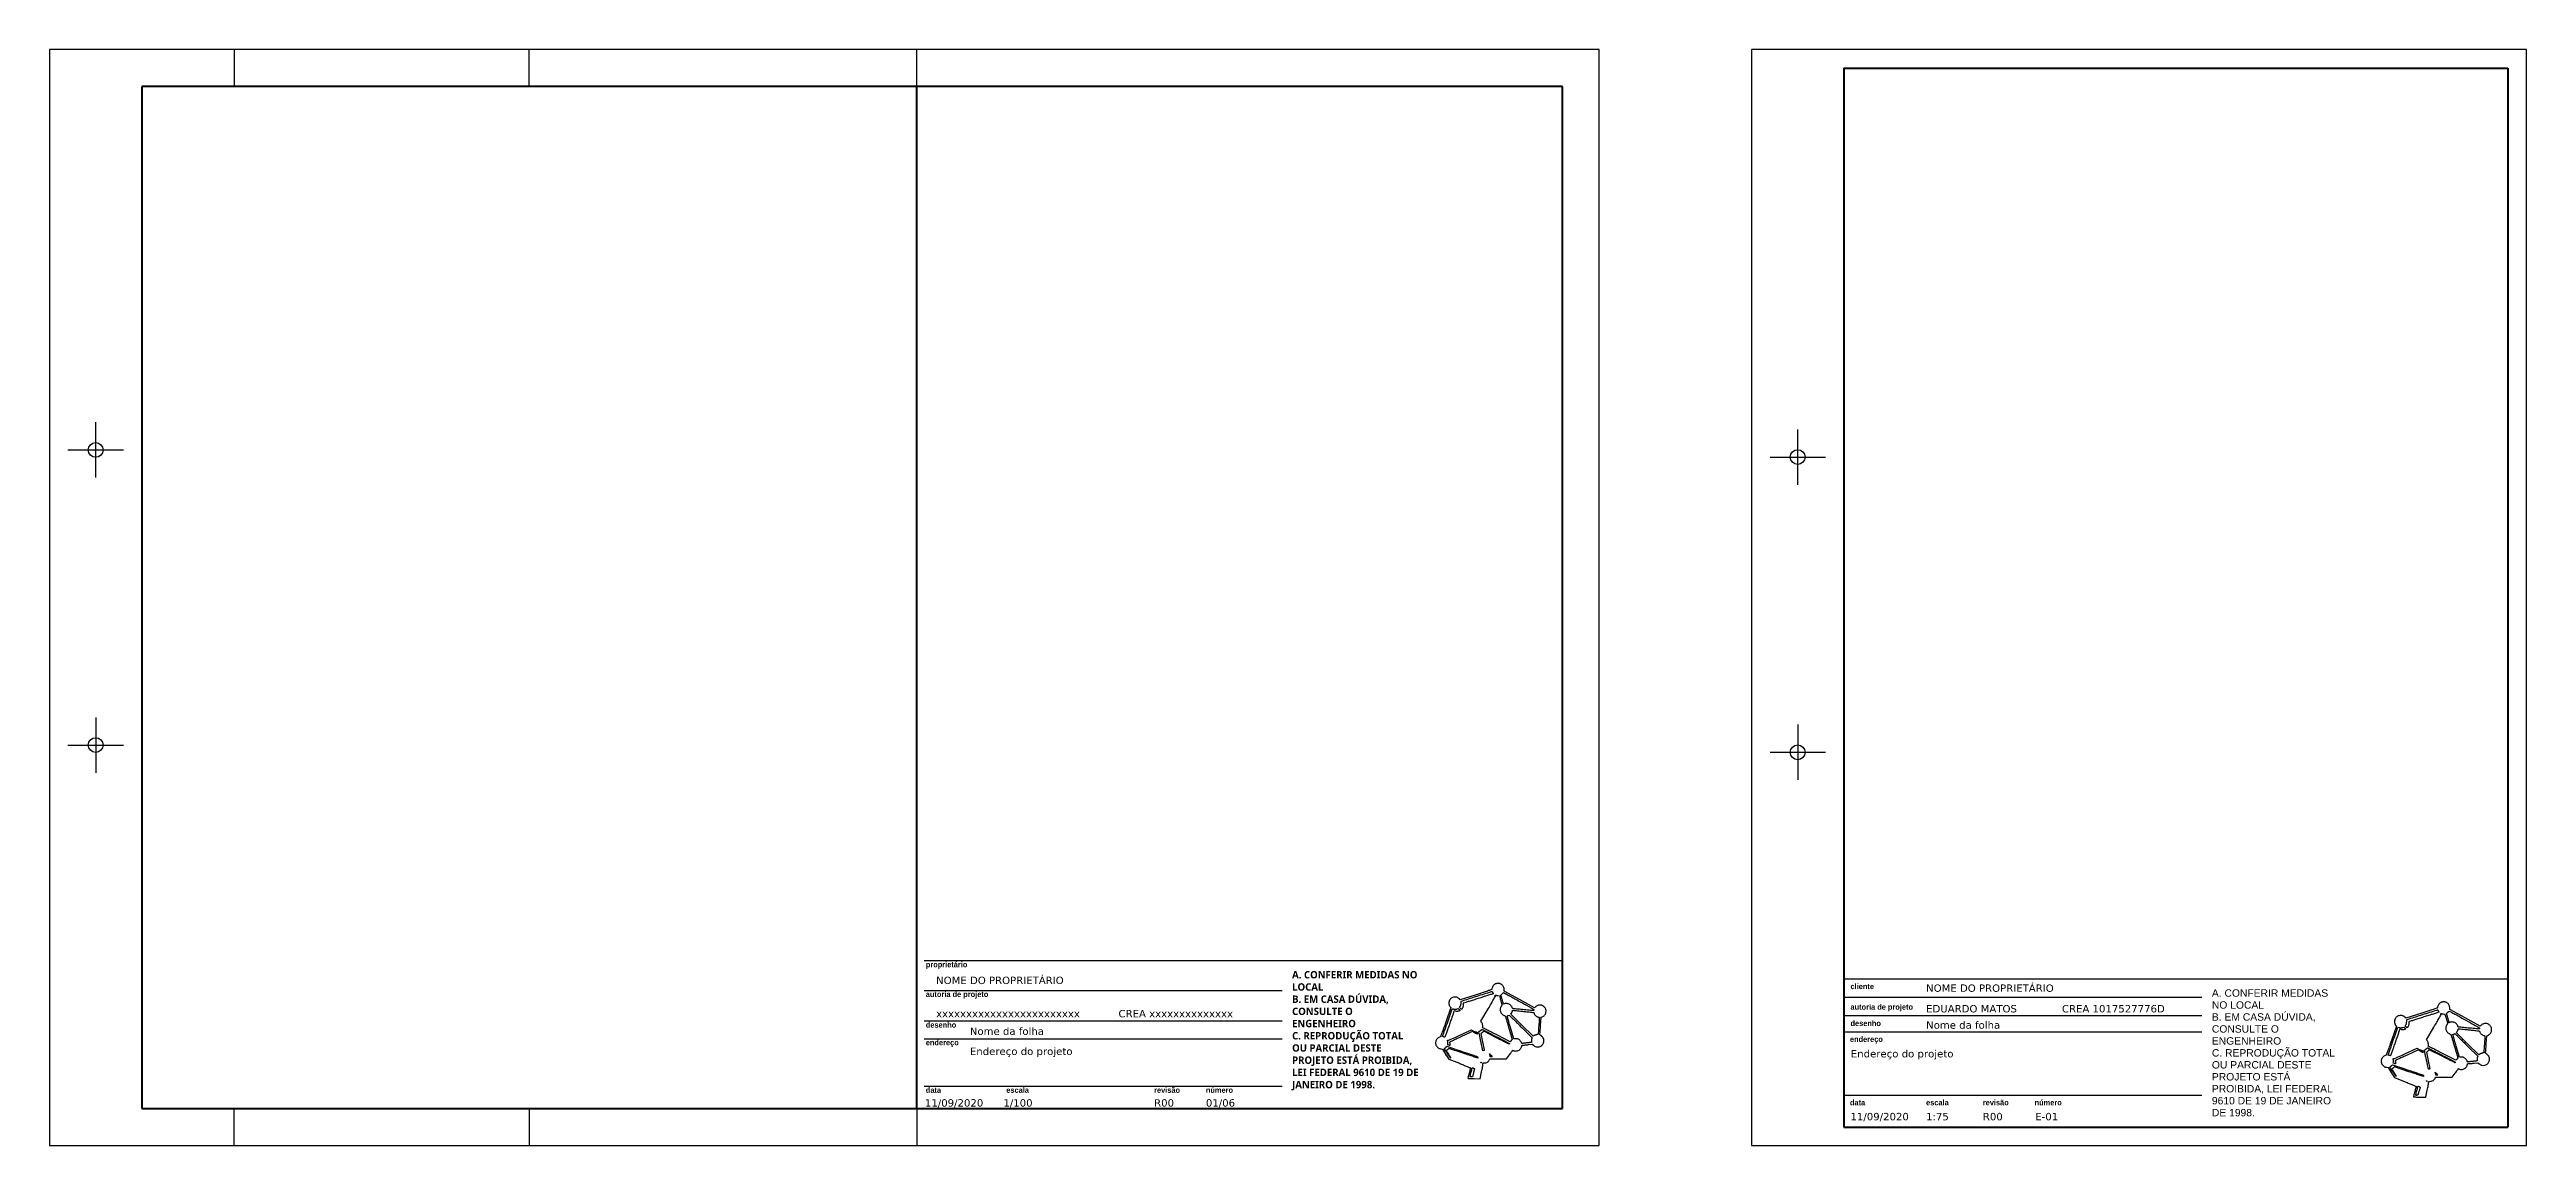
# Model space of a CAD drawing. Header units: centimetres. Extents: x -2620.5 to -2553.4, y 487.3 to 517.
import ezdxf

# ---------------------------------------------------------------- set-up
doc = ezdxf.new("R2010")
doc.units = ezdxf.units.CM
doc.layers.add('A-DETL', color=7, linetype='Continuous', lineweight=30, true_color=0x00a600)
doc.layers.add('G-ANNO-NPLT', color=7, linetype='Continuous', plot=False)
for name, color, linetype, lineweight in [('G-ANNO-TEXT', 7, 'Continuous', 30), ('G-ANNO-TTLB', 7, 'Continuous', 30), ('G-ANNO-TTLB-MEDM', 7, 'Continuous', 70), ('G-ANNO-TTLB-WIDE', 7, 'Continuous', 120)]:
    doc.layers.add(name, color=color, linetype=linetype, lineweight=lineweight)
doc.styles.add('@Microsoft JhengHei UI_B', font='', dxfattribs={"height": 0.2})
doc.styles.add('Arial_1', font='arial.ttf', dxfattribs={"height": 0.2})
doc.styles.add('Century Gothic_B', font='GOTHICB.TTF', dxfattribs={"height": 0.15})
doc.styles.add('Verdana', font='verdana.ttf', dxfattribs={"height": 0.2})
doc.styles.get('@Microsoft JhengHei UI_B').set_extended_font_data('@Microsoft JhengHei UI', bold=True)

msp = doc.modelspace()

# ---------------------------------------------------------------- texts
at = {"layer": 'G-ANNO-NPLT', "lineweight": 30, "char_height": 0.2, "attachment_point": 1, "style": 'Verdana'}
for s, insert, width in [('NOME DO PROPRIETÁRIO', (-2596.459, 491.88), 4.44937), ('NOME DO PROPRIETÁRIO', (-2569.629, 491.669), 4.44937), ('Nome da folha', (-2595.544, 490.501), 2.52532), ('Nome da folha', (-2569.629, 490.669), 2.52532), ('Endereço do projeto', (-2595.544, 489.956), 3.50337), ('Endereço do projeto', (-2571.669, 489.892), 3.50337), ('11/09/2020', (-2596.762, 488.559), 2.05232), ('1/100', (-2594.635, 488.559), 1.02616), ('01/06', (-2589.148, 488.559), 1.02616), ('11/09/2020', (-2571.678, 488.188), 2.05232), ('E-01', (-2566.671, 488.188), 0.8097)]:
    msp.add_mtext(s, dxfattribs=dict(at, insert=insert, width=width))
at = {"layer": 'G-ANNO-TEXT', "attachment_point": 1}
for s, insert, char_height, width, style in [('proprietário', (-2596.738, 492.284), 0.15, 1.43502, 'Century Gothic_B'), ('autoria de projeto', (-2596.738, 491.479), 0.15, 2.22067, 'Century Gothic_B'), ('cliente', (-2571.678, 491.692), 0.15, 0.84177, 'Century Gothic_B'), ('xxxxxxxxxxxxxxxxxxxxxxxx            CREA xxxxxxxxxxxxxx', (-2596.459, 490.977), 0.2, 8.2654, 'Verdana'), ('autoria de projeto', (-2571.678, 491.134), 0.15, 2.22067, 'Century Gothic_B'), ('EDUARDO MATOS              CREA 1017527776D', (-2569.629, 491.111), 0.2, 8.2654, 'Verdana'), ('desenho', (-2596.738, 490.648), 0.15, 1.06624, 'Century Gothic_B'), ('endereço', (-2596.738, 490.17), 0.15, 1.20253, 'Century Gothic_B'), ('endereço', (-2571.693, 490.261), 0.15, 1.20253, 'Century Gothic_B'), ('desenho', (-2571.678, 490.692), 0.15, 1.06624, 'Century Gothic_B'), ('data', (-2596.738, 488.882), 0.15, 0.58523, 'Century Gothic_B'), ('escala', (-2594.557, 488.882), 0.15, 0.83375, 'Century Gothic_B'), ('revisão', (-2590.551, 488.882), 0.15, 0.88987, 'Century Gothic_B'), ('número', (-2589.148, 488.882), 0.15, 0.94599, 'Century Gothic_B'), ('R00', (-2590.551, 488.559), 0.2, 0.67342, 'Verdana'), ('data', (-2571.693, 488.543), 0.15, 0.58523, 'Century Gothic_B'), ('escala', (-2569.629, 488.543), 0.15, 0.83375, 'Century Gothic_B'), ('1:75', (-2569.629, 488.188), 0.2, 0.8097, 'Verdana'), ('revisão', (-2568.092, 488.543), 0.15, 0.88987, 'Century Gothic_B'), ('R00', (-2568.092, 488.188), 0.2, 0.67342, 'Verdana'), ('número', (-2566.689, 488.543), 0.15, 0.94599, 'Century Gothic_B')]:
    msp.add_mtext(s, dxfattribs=dict(at, insert=insert, char_height=char_height, width=width, style=style))

# ---------------------------------------------------------------- linework, layer by layer
for points in [[(-2581.24, 491.368), (-2581.195, 491.364), (-2581.173, 491.286, 0.001166), (-2581.163, 491.252, 0.000919), (-2581.152, 491.216, 0.000929), (-2581.142, 491.182, 0.002298), (-2581.135, 491.157, -0.006874), (-2581.127, 491.129, -0.039177), (-2581.124, 491.114, -0.084305), (-2581.124, 491.105, -0.165216), (-2581.128, 491.099, 0.067696), (-2581.133, 491.094, 0.012124), (-2581.139, 491.084, 0.012896), (-2581.147, 491.072, 0.011331), (-2581.154, 491.058, 0.053195), (-2581.165, 491.028, 0.04526), (-2581.17, 490.995, 0.044287), (-2581.17, 490.961, 0.04575), (-2581.163, 490.928, 0.070802), (-2581.15, 490.899, 0.048201), (-2581.127, 490.871, 0.046928), (-2581.099, 490.847, 0.056012), (-2581.069, 490.83, -0.016724), (-2581.047, 490.82, -0.09403), (-2581.036, 490.812, -0.096831), (-2581.03, 490.801, -0.018271), (-2581.022, 490.779, 0.002353), (-2581.015, 490.754, 0.000112), (-2580.99, 490.67, 0.000183), (-2580.961, 490.571, 0.000132), (-2580.928, 490.459), (-2580.844, 490.176), (-2580.873, 490.147), (-2580.902, 490.117), (-2581.247, 490.292, 0.000388), (-2581.382, 490.361, 0.000576), (-2581.499, 490.42, 0.000248), (-2581.6, 490.471, 0.011766), (-2581.621, 490.481), (-2581.649, 490.493), (-2581.645, 490.526, 0.051501), (-2581.645, 490.556, 0.041753), (-2581.65, 490.587, 0.040572), (-2581.661, 490.618, 0.041767), (-2581.676, 490.647), (-2581.692, 490.671), (-2581.494, 491.011, 0.00172), (-2581.416, 491.147, 0.003292), (-2581.354, 491.257, 0.000501), (-2581.302, 491.352, 0.318822), (-2581.302, 491.357, -0.087878), (-2581.308, 491.366, -0.168967), (-2581.308, 491.374, -0.263976), (-2581.304, 491.378, -0.164458), (-2581.296, 491.377, 0.053649), (-2581.289, 491.375, 0.00818), (-2581.275, 491.373, 0.009074), (-2581.258, 491.37, 0.007751)], [(-2580.627, 491.198, -0.000688), (-2580.4, 491.072, -0.008137), (-2580.313, 491.022, -0.012877), (-2580.265, 490.992, -0.300165), (-2580.26, 490.978, -0.057537), (-2580.262, 490.971, -0.102251), (-2580.265, 490.966, -0.110803), (-2580.27, 490.963, -0.076165), (-2580.277, 490.962, -0.02293), (-2580.292, 490.963, -0.000084), (-2580.476, 490.98, -0.000518), (-2580.653, 490.996, -0.0009), (-2580.8, 491.011, -0.012807), (-2580.824, 491.014, -0.097718), (-2580.836, 491.018, -0.155413), (-2580.842, 491.025, -0.047521), (-2580.846, 491.039, 0.071412), (-2580.855, 491.062, 0.040121), (-2580.872, 491.087, 0.038825), (-2580.893, 491.11, 0.047979), (-2580.917, 491.128, 0.062874), (-2580.949, 491.142, 0.047954), (-2580.986, 491.15, 0.048985), (-2581.023, 491.151, 0.077879), (-2581.054, 491.143), (-2581.079, 491.133), (-2581.091, 491.173, -0.000885), (-2581.097, 491.194, -0.000271), (-2581.107, 491.226, -0.000271), (-2581.118, 491.262, -0.000296), (-2581.128, 491.296), (-2581.152, 491.379), (-2581.117, 491.414), (-2581.082, 491.449), (-2581.039, 491.426, -0.003409), (-2581.009, 491.41, -0.000135), (-2580.9, 491.35, -0.000239), (-2580.771, 491.279, -0.000169)], [(-2580.574, 490.489), (-2580.307, 490.225), (-2580.318, 490.194, 0.028266), (-2580.322, 490.179, 0.02451), (-2580.324, 490.162, 0.024559), (-2580.326, 490.146, 0.028739), (-2580.325, 490.13, -0.001995), (-2580.324, 490.118, -0.003309), (-2580.323, 490.108, -0.000447), (-2580.322, 490.098, -0.361795), (-2580.323, 490.098, -0.03599), (-2580.323, 490.098, -0.000005), (-2580.357, 490.094, -0.000135), (-2580.394, 490.09, -0.000082), (-2580.438, 490.085, 0.001749), (-2580.483, 490.08, 0.002362), (-2580.524, 490.075, 0.001598), (-2580.558, 490.071, 0.025723), (-2580.569, 490.068, -0.06375), (-2580.579, 490.067, -0.183375), (-2580.585, 490.07, -0.102514), (-2580.59, 490.077, -0.0133), (-2580.598, 490.095, 0.038184), (-2580.61, 490.122, 0.047969), (-2580.626, 490.145, 0.047232), (-2580.647, 490.164, 0.035356), (-2580.672, 490.182, 0.026141), (-2580.691, 490.191, 0.054643), (-2580.706, 490.196, 0.04436), (-2580.724, 490.199, 0.012318), (-2580.752, 490.199), (-2580.802, 490.198), (-2580.892, 490.5, -0.000578), (-2580.926, 490.616, -0.000934), (-2580.955, 490.715, -0.000122), (-2580.98, 490.803, -0.071528), (-2580.981, 490.808, -0.231594), (-2580.979, 490.812, -0.028555), (-2580.973, 490.816, -0.029017), (-2580.964, 490.821, -0.020061), (-2580.953, 490.825), (-2580.925, 490.835), (-2580.883, 490.795, -0.004686), (-2580.855, 490.768, -0.000307), (-2580.774, 490.688, -0.000446), (-2580.679, 490.594, -0.000333)], [(-2580.515, 490.937, -0.00146), (-2580.386, 490.924, -0.007591), (-2580.315, 490.916, -0.006209), (-2580.269, 490.909, -0.238802), (-2580.261, 490.903, -0.015788), (-2580.258, 490.898, -0.00479), (-2580.255, 490.89, -0.004792), (-2580.251, 490.881, -0.005205), (-2580.248, 490.872, 0.075512), (-2580.233, 490.846, 0.049275), (-2580.21, 490.821, 0.047846), (-2580.181, 490.801, 0.05785), (-2580.151, 490.787, -0.001287), (-2580.137, 490.783, -0.00198), (-2580.124, 490.779, -0.000639), (-2580.113, 490.776, -0.057514), (-2580.112, 490.775, -0.280891), (-2580.111, 490.774, -0.000083), (-2580.116, 490.709, -0.001358), (-2580.12, 490.636, -0.000819), (-2580.127, 490.55, 0.000173), (-2580.133, 490.464, 0.000278), (-2580.138, 490.391, 0.000042), (-2580.143, 490.326, 0.018054), (-2580.143, 490.321, -0.302632), (-2580.145, 490.319, -0.016169), (-2580.154, 490.315, -0.020877), (-2580.167, 490.312, -0.013225), (-2580.181, 490.308, 0.026185), (-2580.198, 490.304, 0.017269), (-2580.217, 490.298, 0.017393), (-2580.235, 490.29, 0.031903), (-2580.249, 490.282), (-2580.278, 490.264), (-2580.581, 490.563), (-2580.884, 490.862), (-2580.864, 490.892, 0.020627), (-2580.856, 490.906, 0.016626), (-2580.849, 490.921, 0.016938), (-2580.843, 490.935, 0.04077), (-2580.84, 490.946), (-2580.836, 490.969), (-2580.8, 490.965, 0.006056), (-2580.776, 490.962, 0.00035), (-2580.702, 490.955, 0.000532), (-2580.613, 490.946, 0.000391)], [(-2555.757, 490.967, 0.031863), (-2555.754, 490.962, 0.011462), (-2555.751, 490.954, 0.011316), (-2555.746, 490.946, 0.013177), (-2555.741, 490.938, -0.017287), (-2555.737, 490.931, -0.0272), (-2555.734, 490.925, -0.025593), (-2555.732, 490.92, -0.299351), (-2555.733, 490.918, -0.099006), (-2555.736, 490.916, -0.000046), (-2555.834, 490.885, -0.000665), (-2555.943, 490.85, -0.000405), (-2556.073, 490.809, 0.00001), (-2556.207, 490.766, 0.000012), (-2556.331, 490.727, 0.00001), (-2556.436, 490.694, 0.000097), (-2556.479, 490.68), (-2556.549, 490.658), (-2556.549, 490.614, -0.038871), (-2556.551, 490.579, -0.04202), (-2556.559, 490.547, -0.046084), (-2556.571, 490.52, -0.095107), (-2556.586, 490.502, -0.095463), (-2556.593, 490.498, -0.1793), (-2556.599, 490.498, -0.082716), (-2556.607, 490.503, -0.010801), (-2556.622, 490.517), (-2556.647, 490.542), (-2556.627, 490.575, 0.023212), (-2556.615, 490.595, 0.053839), (-2556.609, 490.611, 0.044556), (-2556.606, 490.63, 0.011864), (-2556.605, 490.661, -0.009508), (-2556.604, 490.685, -0.028153), (-2556.602, 490.702, -0.038951), (-2556.599, 490.713, -0.225559), (-2556.595, 490.717, -0.011613), (-2556.54, 490.736, -0.000133), (-2556.171, 490.853, -0.000027), (-2555.783, 490.976, -0.060557), (-2555.771, 490.978, -0.100927), (-2555.767, 490.977, -0.076882), (-2555.762, 490.975, -0.074024), (-2555.759, 490.972, -0.081175)], [(-2555.612, 490.868), (-2555.567, 490.864), (-2555.545, 490.786, 0.001166), (-2555.535, 490.752, 0.000919), (-2555.525, 490.716, 0.000929), (-2555.515, 490.682, 0.002298), (-2555.507, 490.657, -0.006874), (-2555.499, 490.629, -0.039177), (-2555.496, 490.614, -0.084305), (-2555.497, 490.605, -0.165216), (-2555.501, 490.599, 0.067696), (-2555.505, 490.594, 0.012124), (-2555.512, 490.584, 0.012896), (-2555.519, 490.572, 0.011331), (-2555.526, 490.558, 0.053195), (-2555.537, 490.528, 0.04526), (-2555.543, 490.495, 0.044287), (-2555.542, 490.461, 0.04575), (-2555.535, 490.428, 0.070802), (-2555.522, 490.399, 0.048201), (-2555.5, 490.371, 0.046928), (-2555.472, 490.347, 0.056012), (-2555.441, 490.33, -0.016724), (-2555.419, 490.32, -0.09403), (-2555.409, 490.312, -0.096831), (-2555.402, 490.301, -0.018271), (-2555.395, 490.279, 0.002353), (-2555.388, 490.254, 0.000112), (-2555.363, 490.17, 0.000183), (-2555.333, 490.071, 0.000132), (-2555.301, 489.959), (-2555.217, 489.676), (-2555.246, 489.647), (-2555.274, 489.617), (-2555.62, 489.792, 0.000388), (-2555.754, 489.861, 0.000576), (-2555.872, 489.92, 0.000248), (-2555.973, 489.971, 0.011766), (-2555.993, 489.981), (-2556.022, 489.993), (-2556.018, 490.026, 0.051501), (-2556.017, 490.056, 0.041753), (-2556.022, 490.087, 0.040572), (-2556.033, 490.118, 0.041767), (-2556.048, 490.147), (-2556.064, 490.171), (-2555.867, 490.511, 0.00172), (-2555.788, 490.647, 0.003292), (-2555.726, 490.757, 0.000501), (-2555.674, 490.852, 0.318822), (-2555.675, 490.857, -0.087878), (-2555.68, 490.866, -0.168967), (-2555.68, 490.874, -0.263976), (-2555.676, 490.878, -0.164458), (-2555.669, 490.877, 0.053649), (-2555.662, 490.875, 0.00818), (-2555.647, 490.873, 0.009074), (-2555.63, 490.87, 0.007751)], [(-2554.999, 490.698, -0.000688), (-2554.772, 490.572, -0.008137), (-2554.685, 490.522, -0.012877), (-2554.638, 490.492, -0.300165), (-2554.632, 490.478, -0.057537), (-2554.634, 490.471, -0.102251), (-2554.638, 490.466, -0.110803), (-2554.643, 490.463, -0.076165), (-2554.649, 490.462, -0.02293), (-2554.665, 490.463, -0.000084), (-2554.848, 490.48, -0.000518), (-2555.025, 490.496, -0.0009), (-2555.172, 490.511, -0.012807), (-2555.197, 490.514, -0.097718), (-2555.208, 490.518, -0.155413), (-2555.214, 490.525, -0.047521), (-2555.219, 490.539, 0.071412), (-2555.228, 490.562, 0.040121), (-2555.244, 490.587, 0.038825), (-2555.266, 490.61, 0.047979), (-2555.289, 490.628, 0.062874), (-2555.321, 490.642, 0.047954), (-2555.358, 490.65, 0.048985), (-2555.396, 490.651, 0.077879), (-2555.427, 490.643), (-2555.451, 490.633), (-2555.463, 490.673, -0.000885), (-2555.47, 490.694, -0.000271), (-2555.479, 490.726, -0.000271), (-2555.49, 490.762, -0.000296), (-2555.5, 490.796), (-2555.525, 490.879), (-2555.49, 490.914), (-2555.455, 490.949), (-2555.412, 490.926, -0.003409), (-2555.382, 490.91, -0.000135), (-2555.273, 490.85, -0.000239), (-2555.144, 490.779, -0.000169)], [(-2581.29, 490.262, -0.001061), (-2581.099, 490.164, -0.005481), (-2580.994, 490.109, -0.003402), (-2580.924, 490.07, -0.230482), (-2580.917, 490.059, -0.036963), (-2580.916, 490.054, -0.061098), (-2580.917, 490.05, -0.087861), (-2580.918, 490.047, -0.25533), (-2580.92, 490.046, -0.111829), (-2580.924, 490.047, -0.000079), (-2581.025, 490.098, -0.000923), (-2581.139, 490.155, -0.000564), (-2581.272, 490.222), (-2581.619, 490.399), (-2581.642, 490.376, -0.014844), (-2581.652, 490.367, -0.012465), (-2581.663, 490.358, -0.01265), (-2581.673, 490.35, -0.033546), (-2581.681, 490.346), (-2581.698, 490.337), (-2581.65, 490.108, -0.000653), (-2581.632, 490.021, -0.001083), (-2581.617, 489.946, -0.000055), (-2581.604, 489.88, -0.260012), (-2581.604, 489.878, -0.142558), (-2581.605, 489.878, -0.004079), (-2581.611, 489.877, -0.007961), (-2581.618, 489.876, -0.005359), (-2581.625, 489.875), (-2581.645, 489.873), (-2581.698, 490.128, -0.000185), (-2581.719, 490.226, -0.000301), (-2581.736, 490.309, -0.000033), (-2581.752, 490.384, -0.02743), (-2581.752, 490.387, -0.246772), (-2581.751, 490.39, -0.022251), (-2581.746, 490.394, -0.024852), (-2581.739, 490.398, -0.016722), (-2581.731, 490.402, 0.03062), (-2581.721, 490.408, 0.017067), (-2581.71, 490.416, 0.016974), (-2581.699, 490.424, 0.026295), (-2581.69, 490.432, -0.013983), (-2581.683, 490.44, -0.018776), (-2581.676, 490.446, -0.016116), (-2581.669, 490.451, -0.154035), (-2581.666, 490.452, -0.116878), (-2581.662, 490.451, -0.000078), (-2581.553, 490.396, -0.000936), (-2581.432, 490.335, -0.000571)], [(-2556.769, 490.495, 0.029732), (-2556.756, 490.496, 0.016387), (-2556.741, 490.498, 0.016289), (-2556.726, 490.501, 0.025067), (-2556.713, 490.505), (-2556.685, 490.515), (-2556.659, 490.488, -0.027415), (-2556.641, 490.468, -0.311881), (-2556.64, 490.458, -0.197541), (-2556.65, 490.451, -0.012375), (-2556.686, 490.442, -0.021963), (-2556.705, 490.439, -0.036691), (-2556.72, 490.438, -0.035708), (-2556.737, 490.44, -0.019541), (-2556.756, 490.444), (-2556.792, 490.453), (-2556.805, 490.417, 0.003701), (-2556.814, 490.391, 0.000146), (-2556.847, 490.297, 0.000259), (-2556.886, 490.185, 0.000183), (-2556.93, 490.06, -0.0004), (-2556.972, 489.937, -0.000658), (-2557.009, 489.834, -0.00004), (-2557.042, 489.74, -0.112129), (-2557.043, 489.738, -0.253723), (-2557.045, 489.737, -0.007738), (-2557.054, 489.739, -0.013512), (-2557.064, 489.742, -0.008721), (-2557.076, 489.746), (-2557.106, 489.756), (-2557.061, 489.885, -0.000037), (-2557.038, 489.951, -0.000012), (-2557.004, 490.049, -0.000012), (-2556.967, 490.158, -0.000014), (-2556.93, 490.263), (-2556.844, 490.512), (-2556.82, 490.504, 0.02723), (-2556.809, 490.5, 0.01557), (-2556.795, 490.498, 0.01552), (-2556.781, 490.496, 0.0248)], [(-2554.946, 489.989), (-2554.679, 489.725), (-2554.69, 489.694, 0.028266), (-2554.694, 489.679, 0.02451), (-2554.697, 489.662, 0.024559), (-2554.698, 489.646, 0.028739), (-2554.697, 489.63, -0.001995), (-2554.696, 489.618, -0.003309), (-2554.695, 489.608, -0.000447), (-2554.695, 489.598, -0.361795), (-2554.695, 489.598, -0.03599), (-2554.695, 489.598, -0.000005), (-2554.729, 489.594, -0.000135), (-2554.766, 489.59, -0.000082), (-2554.81, 489.585, 0.001749), (-2554.855, 489.58, 0.002362), (-2554.896, 489.575, 0.001598), (-2554.93, 489.571, 0.025723), (-2554.941, 489.568, -0.06375), (-2554.951, 489.567, -0.183375), (-2554.957, 489.57, -0.102514), (-2554.963, 489.577, -0.0133), (-2554.97, 489.595, 0.038184), (-2554.983, 489.622, 0.047969), (-2554.999, 489.645, 0.047232), (-2555.019, 489.664, 0.035356), (-2555.045, 489.682, 0.026141), (-2555.063, 489.691, 0.054643), (-2555.078, 489.696, 0.04436), (-2555.096, 489.699, 0.012318), (-2555.125, 489.699), (-2555.175, 489.698), (-2555.264, 490, -0.000578), (-2555.298, 490.116, -0.000934), (-2555.327, 490.215, -0.000122), (-2555.352, 490.303, -0.071528), (-2555.353, 490.308, -0.231594), (-2555.352, 490.312, -0.028555), (-2555.345, 490.316, -0.029017), (-2555.336, 490.321, -0.020061), (-2555.325, 490.325), (-2555.297, 490.335), (-2555.255, 490.295, -0.004686), (-2555.227, 490.268, -0.000307), (-2555.147, 490.188, -0.000446), (-2555.051, 490.094, -0.000333)], [(-2554.887, 490.437, -0.00146), (-2554.759, 490.424, -0.007591), (-2554.688, 490.416, -0.006209), (-2554.641, 490.409, -0.238802), (-2554.633, 490.403, -0.015788), (-2554.631, 490.398, -0.00479), (-2554.627, 490.39, -0.004792), (-2554.623, 490.381, -0.005205), (-2554.62, 490.372, 0.075512), (-2554.606, 490.346, 0.049275), (-2554.582, 490.321, 0.047846), (-2554.554, 490.301, 0.05785), (-2554.523, 490.287, -0.001287), (-2554.509, 490.283, -0.00198), (-2554.496, 490.279, -0.000639), (-2554.486, 490.276, -0.057514), (-2554.484, 490.275, -0.280891), (-2554.484, 490.274, -0.000083), (-2554.488, 490.209, -0.001358), (-2554.493, 490.136, -0.000819), (-2554.499, 490.05, 0.000173), (-2554.505, 489.964, 0.000278), (-2554.511, 489.891, 0.000042), (-2554.515, 489.826, 0.018054), (-2554.516, 489.821, -0.302632), (-2554.517, 489.819, -0.016169), (-2554.527, 489.815, -0.020877), (-2554.539, 489.812, -0.013225), (-2554.554, 489.808, 0.026185), (-2554.57, 489.804, 0.017269), (-2554.589, 489.798, 0.017393), (-2554.607, 489.79, 0.031903), (-2554.621, 489.782), (-2554.65, 489.764), (-2554.953, 490.063), (-2555.256, 490.362), (-2555.237, 490.392, 0.020627), (-2555.229, 490.406, 0.016626), (-2555.222, 490.421, 0.016938), (-2555.216, 490.435, 0.04077), (-2555.213, 490.446), (-2555.208, 490.469), (-2555.173, 490.465, 0.006056), (-2555.148, 490.462, 0.00035), (-2555.074, 490.455, 0.000532), (-2554.986, 490.446, 0.000391)], [(-2581.897, 489.401, -0.028509), (-2581.886, 489.396, -0.046806), (-2581.878, 489.39, -0.059049), (-2581.872, 489.385, -0.167141), (-2581.871, 489.379, -0.056978), (-2581.872, 489.372, -0.001834), (-2581.879, 489.342, -0.003514), (-2581.888, 489.307, -0.002431), (-2581.899, 489.267), (-2581.926, 489.166), (-2581.957, 489.164, -0.012359), (-2581.974, 489.163, -0.076101), (-2581.982, 489.164, -0.179049), (-2581.987, 489.168, -0.1443), (-2581.988, 489.173, -0.063864), (-2581.986, 489.19, -0.000816), (-2581.958, 489.297, -0.000222), (-2581.929, 489.409, -0.340161), (-2581.925, 489.411, -0.086842), (-2581.924, 489.411, -0.001738), (-2581.916, 489.408, -0.004072), (-2581.907, 489.405, -0.002718)], [(-2581.684, 489.555, -0.076926), (-2581.681, 489.548, -0.400869), (-2581.683, 489.545, -0.241841), (-2581.688, 489.546, -0.055352), (-2581.694, 489.552, -0.030483), (-2581.697, 489.556, -0.110288), (-2581.698, 489.559, -0.256649), (-2581.697, 489.561, -0.176123), (-2581.695, 489.562, -0.085443), (-2581.692, 489.561, -0.053409), (-2581.689, 489.56, -0.051744), (-2581.686, 489.557, -0.0641)], [(-2581.405, 489.73), (-2581.393, 489.706), (-2581.416, 489.706, -0.027082), (-2581.428, 489.706, -0.12113), (-2581.435, 489.709, -0.146283), (-2581.439, 489.714, -0.046007), (-2581.442, 489.724, 0.011613), (-2581.446, 489.738, 0.008793), (-2581.45, 489.754, 0.008303), (-2581.456, 489.77, 0.007412), (-2581.462, 489.787, -0.725169), (-2581.458, 489.791, -0.053003), (-2581.442, 489.777, -0.025562), (-2581.42, 489.752, -0.050515)], [(-2556.265, 489.249, -0.00294), (-2556.199, 489.226, -0.025576), (-2556.17, 489.215, -0.063924), (-2556.155, 489.205, -0.160072), (-2556.148, 489.195, -0.022263), (-2556.147, 489.188, -0.029376), (-2556.146, 489.182, -0.029705), (-2556.147, 489.177, -0.178357), (-2556.148, 489.175, -0.282142), (-2556.151, 489.174, -0.000118), (-2556.265, 489.211, -0.00162), (-2556.393, 489.253, -0.000979), (-2556.544, 489.304), (-2556.937, 489.436), (-2556.965, 489.41, -0.0088), (-2556.976, 489.4, -0.010914), (-2556.987, 489.391, -0.009353), (-2556.997, 489.384, -0.076824), (-2557.002, 489.381, 0.454089), (-2557.003, 489.377, 0.011435), (-2556.992, 489.355, 0.014163), (-2556.974, 489.324, 0.004889), (-2556.947, 489.282, -0.002961), (-2556.923, 489.244, -0.004887), (-2556.903, 489.212, -0.00098), (-2556.886, 489.184, -0.344756), (-2556.886, 489.182, -0.332227), (-2556.894, 489.181, -0.073954), (-2556.904, 489.189, -0.040347), (-2556.919, 489.206, -0.012625), (-2556.937, 489.234, 0.000931), (-2556.952, 489.257, 0.000368), (-2556.973, 489.289, 0.000364), (-2556.995, 489.323, 0.000456), (-2557.016, 489.356, -0.003073), (-2557.045, 489.402, -0.037661), (-2557.055, 489.42, -0.141134), (-2557.056, 489.43, -0.229813), (-2557.051, 489.437, 0.031012), (-2557.045, 489.442, 0.007771), (-2557.035, 489.449, 0.007907), (-2557.023, 489.459, 0.007886), (-2557.012, 489.468), (-2556.986, 489.492), (-2556.682, 489.389, 0.000185), (-2556.557, 489.347, 0.000193), (-2556.434, 489.305, 0.000185), (-2556.327, 489.27, 0.000842)], [(-2556.257, 489.898, 0.022644), (-2556.248, 489.895, 0.007246), (-2556.234, 489.89, 0.007213), (-2556.219, 489.886, 0.007999), (-2556.204, 489.883, -0.013341), (-2556.182, 489.878, -0.09412), (-2556.173, 489.873, -0.140632), (-2556.167, 489.866, -0.042772), (-2556.163, 489.853, -0.013144), (-2556.162, 489.844, -0.018928), (-2556.161, 489.836, -0.014987), (-2556.161, 489.83, -0.202429), (-2556.162, 489.828, -0.290652), (-2556.172, 489.826, -0.026241), (-2556.197, 489.836, -0.031552), (-2556.225, 489.852, -0.038811), (-2556.248, 489.87), (-2556.281, 489.899), (-2556.591, 489.755, 0.000325), (-2556.71, 489.7, 0.000519), (-2556.812, 489.653, 0.000091), (-2556.902, 489.611, 0.028847), (-2556.909, 489.607, 0.150482), (-2556.913, 489.602, 0.101192), (-2556.914, 489.596, 0.050792), (-2556.913, 489.586, 0.010673), (-2556.91, 489.568, -0.016188), (-2556.907, 489.554, -0.018725), (-2556.905, 489.541, -0.018072), (-2556.905, 489.53, -0.096024), (-2556.906, 489.524, -0.109493), (-2556.909, 489.519, -0.19019), (-2556.914, 489.517, -0.077362), (-2556.921, 489.518, -0.008984), (-2556.938, 489.523), (-2556.967, 489.533), (-2556.964, 489.575, 0.016704), (-2556.963, 489.593, 0.015745), (-2556.964, 489.611, 0.01593), (-2556.965, 489.626, 0.051425), (-2556.968, 489.637, -0.032234), (-2556.972, 489.651, -0.159965), (-2556.971, 489.659, -0.375896), (-2556.966, 489.661, -0.099665), (-2556.959, 489.657, 0.279284), (-2556.949, 489.655, 0.00254), (-2556.882, 489.684, 0.00554), (-2556.788, 489.726, 0.001381), (-2556.634, 489.796), (-2556.318, 489.943), (-2556.296, 489.924, 0.017534), (-2556.287, 489.916, 0.014145), (-2556.276, 489.908, 0.014381), (-2556.265, 489.902, 0.035279)], [(-2555.662, 489.762, -0.001061), (-2555.471, 489.664, -0.005481), (-2555.366, 489.609, -0.003402), (-2555.296, 489.57, -0.230482), (-2555.289, 489.559, -0.036963), (-2555.288, 489.554, -0.061098), (-2555.289, 489.55, -0.087861), (-2555.29, 489.547, -0.25533), (-2555.292, 489.546, -0.111829), (-2555.296, 489.547, -0.000079), (-2555.398, 489.598, -0.000923), (-2555.511, 489.655, -0.000564), (-2555.644, 489.722), (-2555.991, 489.899), (-2556.014, 489.876, -0.014844), (-2556.024, 489.867, -0.012465), (-2556.035, 489.858, -0.01265), (-2556.046, 489.85, -0.033546), (-2556.054, 489.846), (-2556.07, 489.837), (-2556.023, 489.608, -0.000653), (-2556.005, 489.521, -0.001083), (-2555.99, 489.446, -0.000055), (-2555.976, 489.38, -0.260012), (-2555.977, 489.378, -0.142558), (-2555.978, 489.378, -0.004079), (-2555.983, 489.377, -0.007961), (-2555.99, 489.376, -0.005359), (-2555.998, 489.375), (-2556.017, 489.373), (-2556.071, 489.628, -0.000185), (-2556.091, 489.726, -0.000301), (-2556.109, 489.809, -0.000033), (-2556.124, 489.884, -0.02743), (-2556.125, 489.887, -0.246772), (-2556.124, 489.89, -0.022251), (-2556.119, 489.894, -0.024852), (-2556.112, 489.898, -0.016722), (-2556.103, 489.902, 0.03062), (-2556.093, 489.908, 0.017067), (-2556.082, 489.916, 0.016974), (-2556.071, 489.924, 0.026295), (-2556.063, 489.932, -0.013983), (-2556.055, 489.94, -0.018776), (-2556.048, 489.946, -0.016116), (-2556.042, 489.951, -0.154035), (-2556.039, 489.952, -0.116878), (-2556.034, 489.951, -0.000078), (-2555.926, 489.896, -0.000936), (-2555.805, 489.835, -0.000571)], [(-2556.269, 488.901, -0.028509), (-2556.259, 488.896, -0.046806), (-2556.25, 488.89, -0.059049), (-2556.245, 488.885, -0.167141), (-2556.243, 488.879, -0.056978), (-2556.244, 488.872, -0.001834), (-2556.251, 488.842, -0.003514), (-2556.26, 488.807, -0.002431), (-2556.271, 488.767), (-2556.299, 488.666), (-2556.33, 488.664, -0.012359), (-2556.346, 488.663, -0.076101), (-2556.355, 488.664, -0.179049), (-2556.359, 488.668, -0.1443), (-2556.361, 488.673, -0.063864), (-2556.358, 488.69, -0.000816), (-2556.331, 488.797, -0.000222), (-2556.301, 488.909, -0.340161), (-2556.298, 488.911, -0.086842), (-2556.296, 488.911, -0.001738), (-2556.288, 488.908, -0.004072), (-2556.279, 488.905, -0.002718)], [(-2556.056, 489.055, -0.076926), (-2556.053, 489.048, -0.400869), (-2556.055, 489.045, -0.241841), (-2556.06, 489.046, -0.055352), (-2556.066, 489.052, -0.030483), (-2556.069, 489.056, -0.110288), (-2556.07, 489.059, -0.256649), (-2556.07, 489.061, -0.176123), (-2556.067, 489.062, -0.085443), (-2556.064, 489.061, -0.053409), (-2556.061, 489.06, -0.051744), (-2556.058, 489.057, -0.0641)], [(-2555.778, 489.23), (-2555.765, 489.206), (-2555.788, 489.206, -0.027082), (-2555.801, 489.206, -0.12113), (-2555.807, 489.209, -0.146283), (-2555.812, 489.214, -0.046007), (-2555.815, 489.224, 0.011613), (-2555.818, 489.238, 0.008793), (-2555.823, 489.254, 0.008303), (-2555.828, 489.27, 0.007412), (-2555.834, 489.287, -0.725169), (-2555.83, 489.291, -0.053003), (-2555.814, 489.277, -0.025562), (-2555.792, 489.252, -0.050515)]]:
    msp.add_lwpolyline(points, format="xyb", close=True)
at = {"layer": 'A-DETL', "color": 8, "lineweight": 50, "true_color": 0x7f7f7f}
msp.add_line((-2596.986, 488.305), (-2596.986, 516.005), dxfattribs=at)
at = {"layer": 'G-ANNO-TTLB'}
for p, q in [((-2578.486, 517.005), (-2620.486, 517.005)), ((-2620.486, 517.005), (-2620.486, 487.305)), ((-2615.486, 517.005), (-2615.486, 516.005)), ((-2607.486, 516.005), (-2607.486, 517.005)), ((-2596.986, 516.005), (-2596.986, 517.005)), ((-2578.486, 487.305), (-2578.486, 517.005)), ((-2619.236, 505.404), (-2619.236, 506.904)), ((-2619.986, 506.155), (-2618.486, 506.155)), ((-2619.236, 498.906), (-2619.236, 497.406)), ((-2619.986, 498.155), (-2618.486, 498.155)), ((-2596.786, 492.321), (-2579.486, 492.321)), ((-2596.786, 491.501), (-2587.082, 491.501)), ((-2596.786, 490.68), (-2587.082, 490.68)), ((-2596.786, 490.195), (-2587.082, 490.195)), ((-2596.786, 488.913), (-2587.082, 488.913)), ((-2615.486, 487.305), (-2615.486, 488.305)), ((-2607.486, 488.305), (-2607.486, 487.305)), ((-2596.986, 488.305), (-2596.986, 487.305)), ((-2620.486, 487.305), (-2578.486, 487.305))]:
    msp.add_line(p, q, dxfattribs=at)
at = {"layer": 'G-ANNO-TTLB', "lineweight": 30}
for p, q in [((-2553.359, 517.005), (-2574.359, 517.005)), ((-2574.359, 517.005), (-2574.359, 487.305)), ((-2553.359, 487.305), (-2553.359, 517.005)), ((-2573.109, 505.209), (-2573.109, 506.709)), ((-2573.859, 505.96), (-2572.359, 505.96)), ((-2573.109, 498.711), (-2573.109, 497.211)), ((-2573.859, 497.96), (-2572.359, 497.96)), ((-2571.859, 491.825), (-2553.859, 491.825)), ((-2571.859, 491.325), (-2562.154, 491.325)), ((-2571.859, 490.825), (-2562.154, 490.825)), ((-2571.859, 490.386), (-2562.154, 490.386)), ((-2571.859, 488.667), (-2562.154, 488.667)), ((-2574.359, 487.305), (-2553.359, 487.305))]:
    msp.add_line(p, q, dxfattribs=at)
at = {"layer": 'G-ANNO-TTLB'}
for centre in [(-2619.236, 506.155), (-2619.236, 498.155)]:
    msp.add_circle(centre, 0.2, dxfattribs=at)
at = {"layer": 'G-ANNO-TTLB', "lineweight": 30}
for centre in [(-2573.109, 505.96), (-2573.109, 497.96)]:
    msp.add_circle(centre, 0.2, dxfattribs=at)
at = {"layer": 'G-ANNO-TTLB-MEDM'}
for p, q in [((-2571.859, 516.505), (-2553.859, 516.505)), ((-2571.859, 516.505), (-2571.859, 487.805)), ((-2553.859, 516.505), (-2553.859, 487.805)), ((-2571.859, 487.805), (-2553.859, 487.805))]:
    msp.add_line(p, q, dxfattribs=at)
at = {"layer": 'G-ANNO-TTLB-WIDE'}
for p, q in [((-2579.486, 516.005), (-2617.986, 516.005)), ((-2617.986, 516.005), (-2617.986, 488.305)), ((-2579.486, 488.305), (-2579.486, 516.005)), ((-2617.986, 488.305), (-2579.486, 488.305))]:
    msp.add_line(p, q, dxfattribs=at)

msp.set_redraw_order([(e.dxf.handle, doc.entitydb.next_handle()) for e in msp.query("TEXT MTEXT ATTDEF DIMENSION ARC_DIMENSION")])  # texts and dimensions are drawn at this point

# ---------------------------------------------------------------- next in the draw order: texts
at = {"layer": 'G-ANNO-TEXT', "char_height": 0.2, "attachment_point": 1, "bg_fill": 3, "box_fill_scale": 1.25, "bg_fill_color": 256, "bg_fill_true_color": 13158600, "bg_fill_transparency": 0}
for s, insert, width, style in [('A. CONFERIR MEDIDAS NO ', (-2586.812, 492.032), 4.24093, '@Microsoft JhengHei UI_B'), ('A. CONFERIR MEDIDAS ', (-2561.884, 491.536), 3.98439, 'Arial_1')]:
    msp.add_mtext(s, dxfattribs=dict(at, insert=insert, width=width, style=style))

# ---------------------------------------------------------------- next in the draw order: linework, layer by layer
msp.add_lwpolyline([(-2581.384, 491.467, 0.031863), (-2581.382, 491.462, 0.011462), (-2581.378, 491.454, 0.011316), (-2581.374, 491.446, 0.013177), (-2581.369, 491.438, -0.017287), (-2581.365, 491.431, -0.0272), (-2581.362, 491.425, -0.025593), (-2581.36, 491.42, -0.299351), (-2581.361, 491.418, -0.099006), (-2581.363, 491.416, -0.000046), (-2581.462, 491.385, -0.000665), (-2581.571, 491.35, -0.000405), (-2581.7, 491.309, 0.00001), (-2581.835, 491.266, 0.000012), (-2581.959, 491.227, 0.00001), (-2582.063, 491.194, 0.000097), (-2582.107, 491.18), (-2582.177, 491.158), (-2582.177, 491.114, -0.038871), (-2582.179, 491.079, -0.04202), (-2582.187, 491.047, -0.046084), (-2582.199, 491.02, -0.095107), (-2582.213, 491.002, -0.095463), (-2582.22, 490.998, -0.1793), (-2582.227, 490.998, -0.082716), (-2582.235, 491.003, -0.010801), (-2582.25, 491.017), (-2582.275, 491.042), (-2582.254, 491.075, 0.023212), (-2582.243, 491.095, 0.053839), (-2582.237, 491.111, 0.044556), (-2582.234, 491.13, 0.011864), (-2582.233, 491.161, -0.009508), (-2582.231, 491.185, -0.028153), (-2582.23, 491.202, -0.038951), (-2582.227, 491.213, -0.225559), (-2582.223, 491.217, -0.011613), (-2582.168, 491.236, -0.000133), (-2581.799, 491.353, -0.000027), (-2581.41, 491.476, -0.060557), (-2581.399, 491.478, -0.100927), (-2581.394, 491.477, -0.076882), (-2581.39, 491.475, -0.074024), (-2581.387, 491.472, -0.081175)], format="xyb", close=True)

# ---------------------------------------------------------------- next in the draw order: texts
for s, insert, width, style in [('LOCAL', (-2586.812, 491.701), 1.05021, '@Microsoft JhengHei UI_B'), ('NO LOCAL', (-2561.884, 491.212), 1.73966, 'Arial_1')]:
    msp.add_mtext(s, dxfattribs=dict(at, insert=insert, width=width, style=style))

# ---------------------------------------------------------------- next in the draw order: texts
for insert, width, style in [((-2586.812, 491.37), 3.34304, '@Microsoft JhengHei UI_B'), ((-2561.884, 490.888), 3.57553, 'Arial_1')]:
    msp.add_mtext('B. EM CASA DÚVIDA, ', dxfattribs=dict(at, insert=insert, width=width, style=style))

# ---------------------------------------------------------------- next in the draw order: texts
for insert, width, style in [((-2586.812, 491.04), 2.13249, '@Microsoft JhengHei UI_B'), ((-2561.884, 490.563), 2.33291, 'Arial_1')]:
    msp.add_mtext('CONSULTE O ', dxfattribs=dict(at, insert=insert, width=width, style=style))

# ---------------------------------------------------------------- next in the draw order: texts
for insert, width, style in [((-2586.812, 490.709), 2.13249, '@Microsoft JhengHei UI_B'), ((-2561.884, 490.239), 2.31688, 'Arial_1')]:
    msp.add_mtext('ENGENHEIRO', dxfattribs=dict(at, insert=insert, width=width, style=style))

# ---------------------------------------------------------------- next in the draw order: texts
for insert, width, style in [((-2586.812, 490.378), 3.86413, '@Microsoft JhengHei UI_B'), ((-2561.884, 489.915), 4.20886, 'Arial_1')]:
    msp.add_mtext('C. REPRODUÇÃO TOTAL ', dxfattribs=dict(at, insert=insert, width=width, style=style))

# ---------------------------------------------------------------- next in the draw order: linework, layer by layer
for points in [[(-2582.396, 490.995, 0.029732), (-2582.384, 490.996, 0.016387), (-2582.369, 490.998, 0.016289), (-2582.354, 491.001, 0.025067), (-2582.341, 491.005), (-2582.313, 491.015), (-2582.286, 490.988, -0.027415), (-2582.268, 490.968, -0.311881), (-2582.268, 490.958, -0.197541), (-2582.278, 490.951, -0.012375), (-2582.314, 490.942, -0.021963), (-2582.332, 490.939, -0.036691), (-2582.348, 490.938, -0.035708), (-2582.364, 490.94, -0.019541), (-2582.384, 490.944), (-2582.419, 490.953), (-2582.433, 490.917, 0.003701), (-2582.442, 490.891, 0.000146), (-2582.475, 490.797, 0.000259), (-2582.514, 490.685, 0.000183), (-2582.557, 490.56, -0.0004), (-2582.6, 490.437, -0.000658), (-2582.637, 490.334, -0.00004), (-2582.669, 490.24, -0.112129), (-2582.671, 490.238, -0.253723), (-2582.673, 490.237, -0.007738), (-2582.681, 490.239, -0.013512), (-2582.692, 490.242, -0.008721), (-2582.703, 490.246), (-2582.734, 490.256), (-2582.689, 490.385, -0.000037), (-2582.666, 490.451, -0.000012), (-2582.632, 490.549, -0.000012), (-2582.594, 490.658, -0.000014), (-2582.558, 490.763), (-2582.471, 491.012), (-2582.447, 491.004, 0.02723), (-2582.436, 491, 0.01557), (-2582.423, 490.998, 0.01552), (-2582.409, 490.996, 0.0248)], [(-2555.679, 491.181, 0.079478), (-2555.713, 491.156, 0.054467), (-2555.744, 491.119, 0.055091), (-2555.765, 491.077, 0.089267), (-2555.772, 491.038, -0.318001), (-2555.777, 491.03, -0.00227), (-2555.859, 491.001, -0.004795), (-2555.979, 490.962, -0.00091), (-2556.198, 490.891), (-2556.625, 490.756), (-2556.648, 490.779, 0.045989), (-2556.674, 490.8, 0.048466), (-2556.703, 490.815, 0.049205), (-2556.734, 490.825, 0.050376), (-2556.766, 490.828, 0.057358), (-2556.813, 490.822, 0.073919), (-2556.853, 490.806, 0.074646), (-2556.887, 490.779, 0.059941), (-2556.914, 490.742, 0.022187), (-2556.924, 490.722, 0.046293), (-2556.93, 490.705, 0.042492), (-2556.932, 490.687, 0.016038), (-2556.933, 490.661, 0.031811), (-2556.931, 490.629, 0.052573), (-2556.924, 490.602, 0.056422), (-2556.913, 490.578, 0.043793), (-2556.895, 490.555), (-2556.882, 490.541), (-2557.019, 490.147, -0.001341), (-2557.079, 489.974, -0.00365), (-2557.123, 489.852, -0.000922), (-2557.159, 489.757, -0.232969), (-2557.165, 489.751, 0.052602), (-2557.207, 489.733, 0.060655), (-2557.242, 489.708, 0.062659), (-2557.268, 489.676, 0.062566), (-2557.286, 489.638, 0.067657), (-2557.295, 489.593, 0.07176), (-2557.291, 489.548, 0.071432), (-2557.274, 489.506, 0.066114), (-2557.246, 489.47, 0.03404), (-2557.224, 489.451, 0.051282), (-2557.202, 489.437, 0.04987), (-2557.178, 489.429, 0.030117), (-2557.148, 489.423), (-2557.111, 489.418), (-2557.023, 489.283), (-2556.935, 489.148), (-2556.648, 489.031, -0.00035), (-2556.537, 488.986, -0.000565), (-2556.443, 488.948, -0.000077), (-2556.359, 488.914, -0.041097), (-2556.354, 488.911, -0.317107), (-2556.352, 488.907, -0.002034), (-2556.361, 488.867, -0.00699), (-2556.372, 488.821, -0.004284), (-2556.386, 488.767, 0.003499), (-2556.402, 488.705, 0.009869), (-2556.413, 488.661, 0.005641), (-2556.419, 488.628, 0.317571), (-2556.417, 488.622, 0.121999), (-2556.411, 488.621, 0.001087), (-2556.365, 488.619, 0.003666), (-2556.312, 488.617, 0.002349), (-2556.25, 488.616), (-2556.09, 488.614), (-2556.049, 488.8, 0.003235), (-2556.033, 488.873, 0.004837), (-2556.021, 488.936, 0.002145), (-2556.011, 488.991, 0.099334), (-2556.011, 489.002, -0.057961), (-2556.013, 489.022, -0.189286), (-2556.008, 489.034, -0.162677), (-2555.996, 489.04, -0.040506), (-2555.973, 489.042, 0.074695), (-2555.931, 489.049, 0.067212), (-2555.891, 489.067, 0.06575), (-2555.856, 489.096, 0.065907), (-2555.831, 489.133), (-2555.819, 489.156), (-2555.598, 489.155), (-2555.376, 489.153), (-2555.292, 489.262, 0.005197), (-2555.259, 489.306, 0.009482), (-2555.233, 489.342, 0.004462), (-2555.213, 489.373, 0.241149), (-2555.212, 489.38, -0.038552), (-2555.214, 489.386, -0.487664), (-2555.212, 489.388, -0.104544), (-2555.208, 489.387, -0.003557), (-2555.192, 489.379, 0.08403), (-2555.149, 489.366, 0.068415), (-2555.101, 489.367, 0.066973), (-2555.055, 489.38, 0.07379), (-2555.015, 489.405, 0.047786), (-2554.995, 489.426, 0.036473), (-2554.977, 489.452, 0.037396), (-2554.964, 489.478, 0.094407), (-2554.961, 489.499, -0.152944), (-2554.957, 489.511, -0.128065), (-2554.947, 489.519, -0.081842), (-2554.929, 489.525, -0.031911), (-2554.904, 489.526, 0.017211), (-2554.886, 489.527, 0.003074), (-2554.853, 489.529, 0.003318), (-2554.814, 489.533, 0.00299), (-2554.773, 489.537), (-2554.673, 489.548), (-2554.642, 489.52, 0.108864), (-2554.574, 489.482, 0.117508), (-2554.497, 489.478, 0.117913), (-2554.427, 489.509, 0.110153), (-2554.376, 489.569, 0.037258), (-2554.37, 489.584, 0.034903), (-2554.366, 489.599, 0.029781), (-2554.363, 489.618, 0.016378), (-2554.362, 489.641, 0.015811), (-2554.363, 489.667, 0.046417), (-2554.366, 489.685, 0.049348), (-2554.371, 489.701, 0.019736), (-2554.382, 489.723, 0.027212), (-2554.393, 489.74, 0.030137), (-2554.406, 489.755, 0.030273), (-2554.42, 489.769, 0.027963), (-2554.436, 489.781, -0.012714), (-2554.455, 489.794, -0.065884), (-2554.463, 489.803, -0.119764), (-2554.467, 489.811, -0.093219), (-2554.467, 489.821, 0.026903), (-2554.465, 489.833, 0.000513), (-2554.461, 489.897, 0.001244), (-2554.455, 489.972, 0.000833), (-2554.449, 490.057), (-2554.434, 490.278), (-2554.405, 490.289, 0.131929), (-2554.34, 490.337, 0.124197), (-2554.305, 490.412, 0.123277), (-2554.31, 490.495, 0.128862), (-2554.353, 490.564, 0.035506), (-2554.379, 490.586, 0.060104), (-2554.404, 490.599, 0.058967), (-2554.432, 490.606, 0.032836), (-2554.467, 490.609, 0.043172), (-2554.504, 490.606, 0.058016), (-2554.536, 490.596, 0.059393), (-2554.565, 490.58, 0.048311), (-2554.591, 490.556), (-2554.611, 490.534), (-2555.023, 490.763), (-2555.435, 490.991), (-2555.438, 491.04, 0.045148), (-2555.446, 491.084, 0.069177), (-2555.46, 491.119, 0.07197), (-2555.484, 491.149, 0.053536), (-2555.517, 491.173, 0.019859), (-2555.538, 491.185, 0.053842), (-2555.554, 491.191, 0.04808), (-2555.573, 491.194, 0.013377), (-2555.601, 491.195, 0.014365), (-2555.627, 491.194, 0.029893), (-2555.646, 491.192, 0.035951), (-2555.663, 491.187, 0.034713)]]:
    msp.add_lwpolyline(points, format="xyb", close=True)

# ---------------------------------------------------------------- next in the draw order: texts
for insert, width, style in [((-2586.812, 490.047), 3.0865, '@Microsoft JhengHei UI_B'), ((-2561.884, 489.591), 3.43924, 'Arial_1')]:
    msp.add_mtext('OU PARCIAL DESTE ', dxfattribs=dict(at, insert=insert, width=width, style=style))

# ---------------------------------------------------------------- next in the draw order: texts
for s, insert, width, style in [('PROJETO ESTÁ PROIBIDA, ', (-2586.812, 489.717), 4.12067, '@Microsoft JhengHei UI_B'), ('PROJETO ESTÁ ', (-2561.884, 489.267), 2.72574, 'Arial_1')]:
    msp.add_mtext(s, dxfattribs=dict(at, insert=insert, width=width, style=style))

# ---------------------------------------------------------------- next in the draw order: linework, layer by layer
msp.add_lwpolyline([(-2581.885, 490.398, 0.022644), (-2581.876, 490.395, 0.007246), (-2581.862, 490.39, 0.007213), (-2581.846, 490.386, 0.007999), (-2581.832, 490.383, -0.013341), (-2581.81, 490.378, -0.09412), (-2581.8, 490.373, -0.140632), (-2581.795, 490.366, -0.042772), (-2581.791, 490.353, -0.013144), (-2581.79, 490.344, -0.018928), (-2581.789, 490.336, -0.014987), (-2581.788, 490.33, -0.202429), (-2581.789, 490.328, -0.290652), (-2581.799, 490.326, -0.026241), (-2581.825, 490.336, -0.031552), (-2581.852, 490.352, -0.038811), (-2581.876, 490.37), (-2581.908, 490.399), (-2582.218, 490.255, 0.000325), (-2582.338, 490.2, 0.000519), (-2582.44, 490.153, 0.000091), (-2582.53, 490.111, 0.028847), (-2582.537, 490.107, 0.150482), (-2582.54, 490.102, 0.101192), (-2582.542, 490.096, 0.050792), (-2582.541, 490.086, 0.010673), (-2582.537, 490.068, -0.016188), (-2582.535, 490.054, -0.018725), (-2582.533, 490.041, -0.018072), (-2582.532, 490.03, -0.096024), (-2582.533, 490.024, -0.109493), (-2582.537, 490.019, -0.19019), (-2582.541, 490.017, -0.077362), (-2582.549, 490.018, -0.008984), (-2582.566, 490.023), (-2582.594, 490.033), (-2582.591, 490.075, 0.016704), (-2582.591, 490.093, 0.015745), (-2582.592, 490.111, 0.01593), (-2582.593, 490.126, 0.051425), (-2582.596, 490.137, -0.032234), (-2582.599, 490.151, -0.159965), (-2582.599, 490.159, -0.375896), (-2582.594, 490.161, -0.099665), (-2582.586, 490.157, 0.279284), (-2582.577, 490.155, 0.00254), (-2582.51, 490.184, 0.00554), (-2582.415, 490.226, 0.001381), (-2582.262, 490.296), (-2581.946, 490.443), (-2581.924, 490.424, 0.017534), (-2581.914, 490.416, 0.014145), (-2581.903, 490.408, 0.014381), (-2581.893, 490.402, 0.035279)], format="xyb", close=True)

# ---------------------------------------------------------------- next in the draw order: texts
for s, insert, width, style in [('LEI FEDERAL 9610 DE 19 DE ', (-2586.812, 489.386), 4.24093, '@Microsoft JhengHei UI_B'), ('PROIBIDA, LEI FEDERAL ', (-2561.884, 488.943), 4.15274, 'Arial_1')]:
    msp.add_mtext(s, dxfattribs=dict(at, insert=insert, width=width, style=style))

# ---------------------------------------------------------------- next in the draw order: linework, layer by layer
for points in [[(-2581.306, 491.681, 0.079478), (-2581.341, 491.656, 0.054467), (-2581.371, 491.619, 0.055091), (-2581.392, 491.577, 0.089267), (-2581.4, 491.538, -0.318001), (-2581.405, 491.53, -0.00227), (-2581.486, 491.501, -0.004795), (-2581.606, 491.462, -0.00091), (-2581.826, 491.391), (-2582.253, 491.256), (-2582.276, 491.279, 0.045989), (-2582.302, 491.3, 0.048466), (-2582.331, 491.315, 0.049205), (-2582.362, 491.325, 0.050376), (-2582.394, 491.328, 0.057358), (-2582.441, 491.322, 0.073919), (-2582.481, 491.306, 0.074646), (-2582.515, 491.279, 0.059941), (-2582.542, 491.242, 0.022187), (-2582.552, 491.222, 0.046293), (-2582.557, 491.205, 0.042492), (-2582.56, 491.187, 0.016038), (-2582.561, 491.161, 0.031811), (-2582.558, 491.129, 0.052573), (-2582.552, 491.102, 0.056422), (-2582.54, 491.078, 0.043793), (-2582.523, 491.055), (-2582.51, 491.041), (-2582.646, 490.647, -0.001341), (-2582.707, 490.474, -0.00365), (-2582.751, 490.352, -0.000922), (-2582.787, 490.257, -0.232969), (-2582.793, 490.251, 0.052602), (-2582.834, 490.233, 0.060655), (-2582.869, 490.208, 0.062659), (-2582.896, 490.176, 0.062566), (-2582.914, 490.138, 0.067657), (-2582.922, 490.093, 0.07176), (-2582.918, 490.048, 0.071432), (-2582.902, 490.006, 0.066114), (-2582.874, 489.97, 0.03404), (-2582.852, 489.951, 0.051282), (-2582.83, 489.937, 0.04987), (-2582.806, 489.929, 0.030117), (-2582.775, 489.923), (-2582.738, 489.918), (-2582.651, 489.783), (-2582.563, 489.648), (-2582.275, 489.531, -0.00035), (-2582.164, 489.486, -0.000565), (-2582.07, 489.448, -0.000077), (-2581.986, 489.414, -0.041097), (-2581.981, 489.411, -0.317107), (-2581.98, 489.407, -0.002034), (-2581.988, 489.367, -0.00699), (-2581.999, 489.321, -0.004284), (-2582.014, 489.267, 0.003499), (-2582.03, 489.205, 0.009869), (-2582.04, 489.161, 0.005641), (-2582.047, 489.128, 0.317571), (-2582.044, 489.122, 0.121999), (-2582.039, 489.121, 0.001087), (-2581.992, 489.119, 0.003666), (-2581.939, 489.117, 0.002349), (-2581.877, 489.116), (-2581.717, 489.114), (-2581.676, 489.3, 0.003235), (-2581.661, 489.373, 0.004837), (-2581.648, 489.436, 0.002145), (-2581.638, 489.491, 0.099334), (-2581.639, 489.502, -0.057961), (-2581.641, 489.522, -0.189286), (-2581.636, 489.534, -0.162677), (-2581.623, 489.54, -0.040506), (-2581.6, 489.542, 0.074695), (-2581.558, 489.549, 0.067212), (-2581.518, 489.567, 0.06575), (-2581.484, 489.596, 0.065907), (-2581.459, 489.633), (-2581.447, 489.656), (-2581.225, 489.655), (-2581.004, 489.653), (-2580.92, 489.762, 0.005197), (-2580.887, 489.806, 0.009482), (-2580.861, 489.842, 0.004462), (-2580.84, 489.873, 0.241149), (-2580.839, 489.88, -0.038552), (-2580.841, 489.886, -0.487664), (-2580.84, 489.888, -0.104544), (-2580.836, 489.887, -0.003557), (-2580.819, 489.879, 0.08403), (-2580.777, 489.866, 0.068415), (-2580.729, 489.867, 0.066973), (-2580.682, 489.88, 0.07379), (-2580.643, 489.905, 0.047786), (-2580.623, 489.926, 0.036473), (-2580.605, 489.952, 0.037396), (-2580.592, 489.978, 0.094407), (-2580.588, 489.999, -0.152944), (-2580.584, 490.011, -0.128065), (-2580.574, 490.019, -0.081842), (-2580.557, 490.025, -0.031911), (-2580.532, 490.026, 0.017211), (-2580.514, 490.027, 0.003074), (-2580.48, 490.029, 0.003318), (-2580.441, 490.033, 0.00299), (-2580.401, 490.037), (-2580.301, 490.048), (-2580.27, 490.02, 0.108864), (-2580.201, 489.982, 0.117508), (-2580.125, 489.978, 0.117913), (-2580.055, 490.009, 0.110153), (-2580.004, 490.069, 0.037258), (-2579.998, 490.084, 0.034903), (-2579.993, 490.099, 0.029781), (-2579.991, 490.118, 0.016378), (-2579.99, 490.141, 0.015811), (-2579.991, 490.167, 0.046417), (-2579.993, 490.185, 0.049348), (-2579.999, 490.201, 0.019736), (-2580.01, 490.223, 0.027212), (-2580.021, 490.24, 0.030137), (-2580.034, 490.255, 0.030273), (-2580.048, 490.269, 0.027963), (-2580.064, 490.281, -0.012714), (-2580.082, 490.294, -0.065884), (-2580.091, 490.303, -0.119764), (-2580.095, 490.311, -0.093219), (-2580.095, 490.321, 0.026903), (-2580.093, 490.333, 0.000513), (-2580.088, 490.397, 0.001244), (-2580.083, 490.472, 0.000833), (-2580.077, 490.557), (-2580.062, 490.778), (-2580.033, 490.789, 0.131929), (-2579.967, 490.837, 0.124197), (-2579.932, 490.912, 0.123277), (-2579.937, 490.995, 0.128862), (-2579.981, 491.064, 0.035506), (-2580.007, 491.086, 0.060104), (-2580.032, 491.099, 0.058967), (-2580.059, 491.106, 0.032836), (-2580.094, 491.109, 0.043172), (-2580.131, 491.106, 0.058016), (-2580.164, 491.096, 0.059393), (-2580.192, 491.08, 0.048311), (-2580.219, 491.056), (-2580.239, 491.034), (-2580.651, 491.263), (-2581.063, 491.491), (-2581.066, 491.54, 0.045148), (-2581.073, 491.584, 0.069177), (-2581.088, 491.619, 0.07197), (-2581.111, 491.649, 0.053536), (-2581.144, 491.673, 0.019859), (-2581.166, 491.685, 0.053842), (-2581.182, 491.691, 0.04808), (-2581.2, 491.694, 0.013377), (-2581.229, 491.695, 0.014365), (-2581.254, 491.694, 0.029893), (-2581.274, 491.692, 0.035951), (-2581.29, 491.687, 0.034713)], [(-2581.892, 489.749, -0.00294), (-2581.826, 489.726, -0.025576), (-2581.798, 489.715, -0.063924), (-2581.783, 489.705, -0.160072), (-2581.776, 489.695, -0.022263), (-2581.775, 489.688, -0.029376), (-2581.774, 489.682, -0.029705), (-2581.774, 489.677, -0.178357), (-2581.775, 489.675, -0.282142), (-2581.778, 489.674, -0.000118), (-2581.893, 489.711, -0.00162), (-2582.021, 489.753, -0.000979), (-2582.171, 489.804), (-2582.564, 489.936), (-2582.592, 489.91, -0.0088), (-2582.604, 489.9, -0.010914), (-2582.615, 489.891, -0.009353), (-2582.624, 489.884, -0.076824), (-2582.629, 489.881, 0.454089), (-2582.631, 489.877, 0.011435), (-2582.62, 489.855, 0.014163), (-2582.602, 489.824, 0.004889), (-2582.574, 489.782, -0.002961), (-2582.55, 489.744, -0.004887), (-2582.531, 489.712, -0.00098), (-2582.514, 489.684, -0.344756), (-2582.514, 489.682, -0.332227), (-2582.521, 489.681, -0.073954), (-2582.532, 489.689, -0.040347), (-2582.546, 489.706, -0.012625), (-2582.565, 489.734, 0.000931), (-2582.58, 489.757, 0.000368), (-2582.6, 489.789, 0.000364), (-2582.622, 489.823, 0.000456), (-2582.643, 489.856, -0.003073), (-2582.673, 489.902, -0.037661), (-2582.682, 489.92, -0.141134), (-2582.684, 489.93, -0.229813), (-2582.679, 489.937, 0.031012), (-2582.672, 489.942, 0.007771), (-2582.662, 489.949, 0.007907), (-2582.651, 489.959, 0.007886), (-2582.64, 489.968), (-2582.614, 489.992), (-2582.309, 489.889, 0.000185), (-2582.184, 489.847, 0.000193), (-2582.061, 489.805, 0.000185), (-2581.955, 489.77, 0.000842)]]:
    msp.add_lwpolyline(points, format="xyb", close=True)

# ---------------------------------------------------------------- next in the draw order: texts
for s, insert, width, style in [('JANEIRO DE 1998.', (-2586.812, 489.055), 2.82194, '@Microsoft JhengHei UI_B'), ('9610 DE 19 DE JANEIRO ', (-2561.884, 488.619), 4.09662, 'Arial_1')]:
    msp.add_mtext(s, dxfattribs=dict(at, insert=insert, width=width, style=style))

# ---------------------------------------------------------------- next in the draw order: texts
at = {"layer": 'G-ANNO-TEXT', "insert": (-2561.884, 488.295), "char_height": 0.2, "width": 1.44304, "attachment_point": 1, "style": 'Arial_1', "bg_fill": 3, "box_fill_scale": 1.25, "bg_fill_color": 256, "bg_fill_true_color": 13158600, "bg_fill_transparency": 0}
msp.add_mtext('DE 1998.', dxfattribs=at)

doc.saveas('drawing.dxf')
